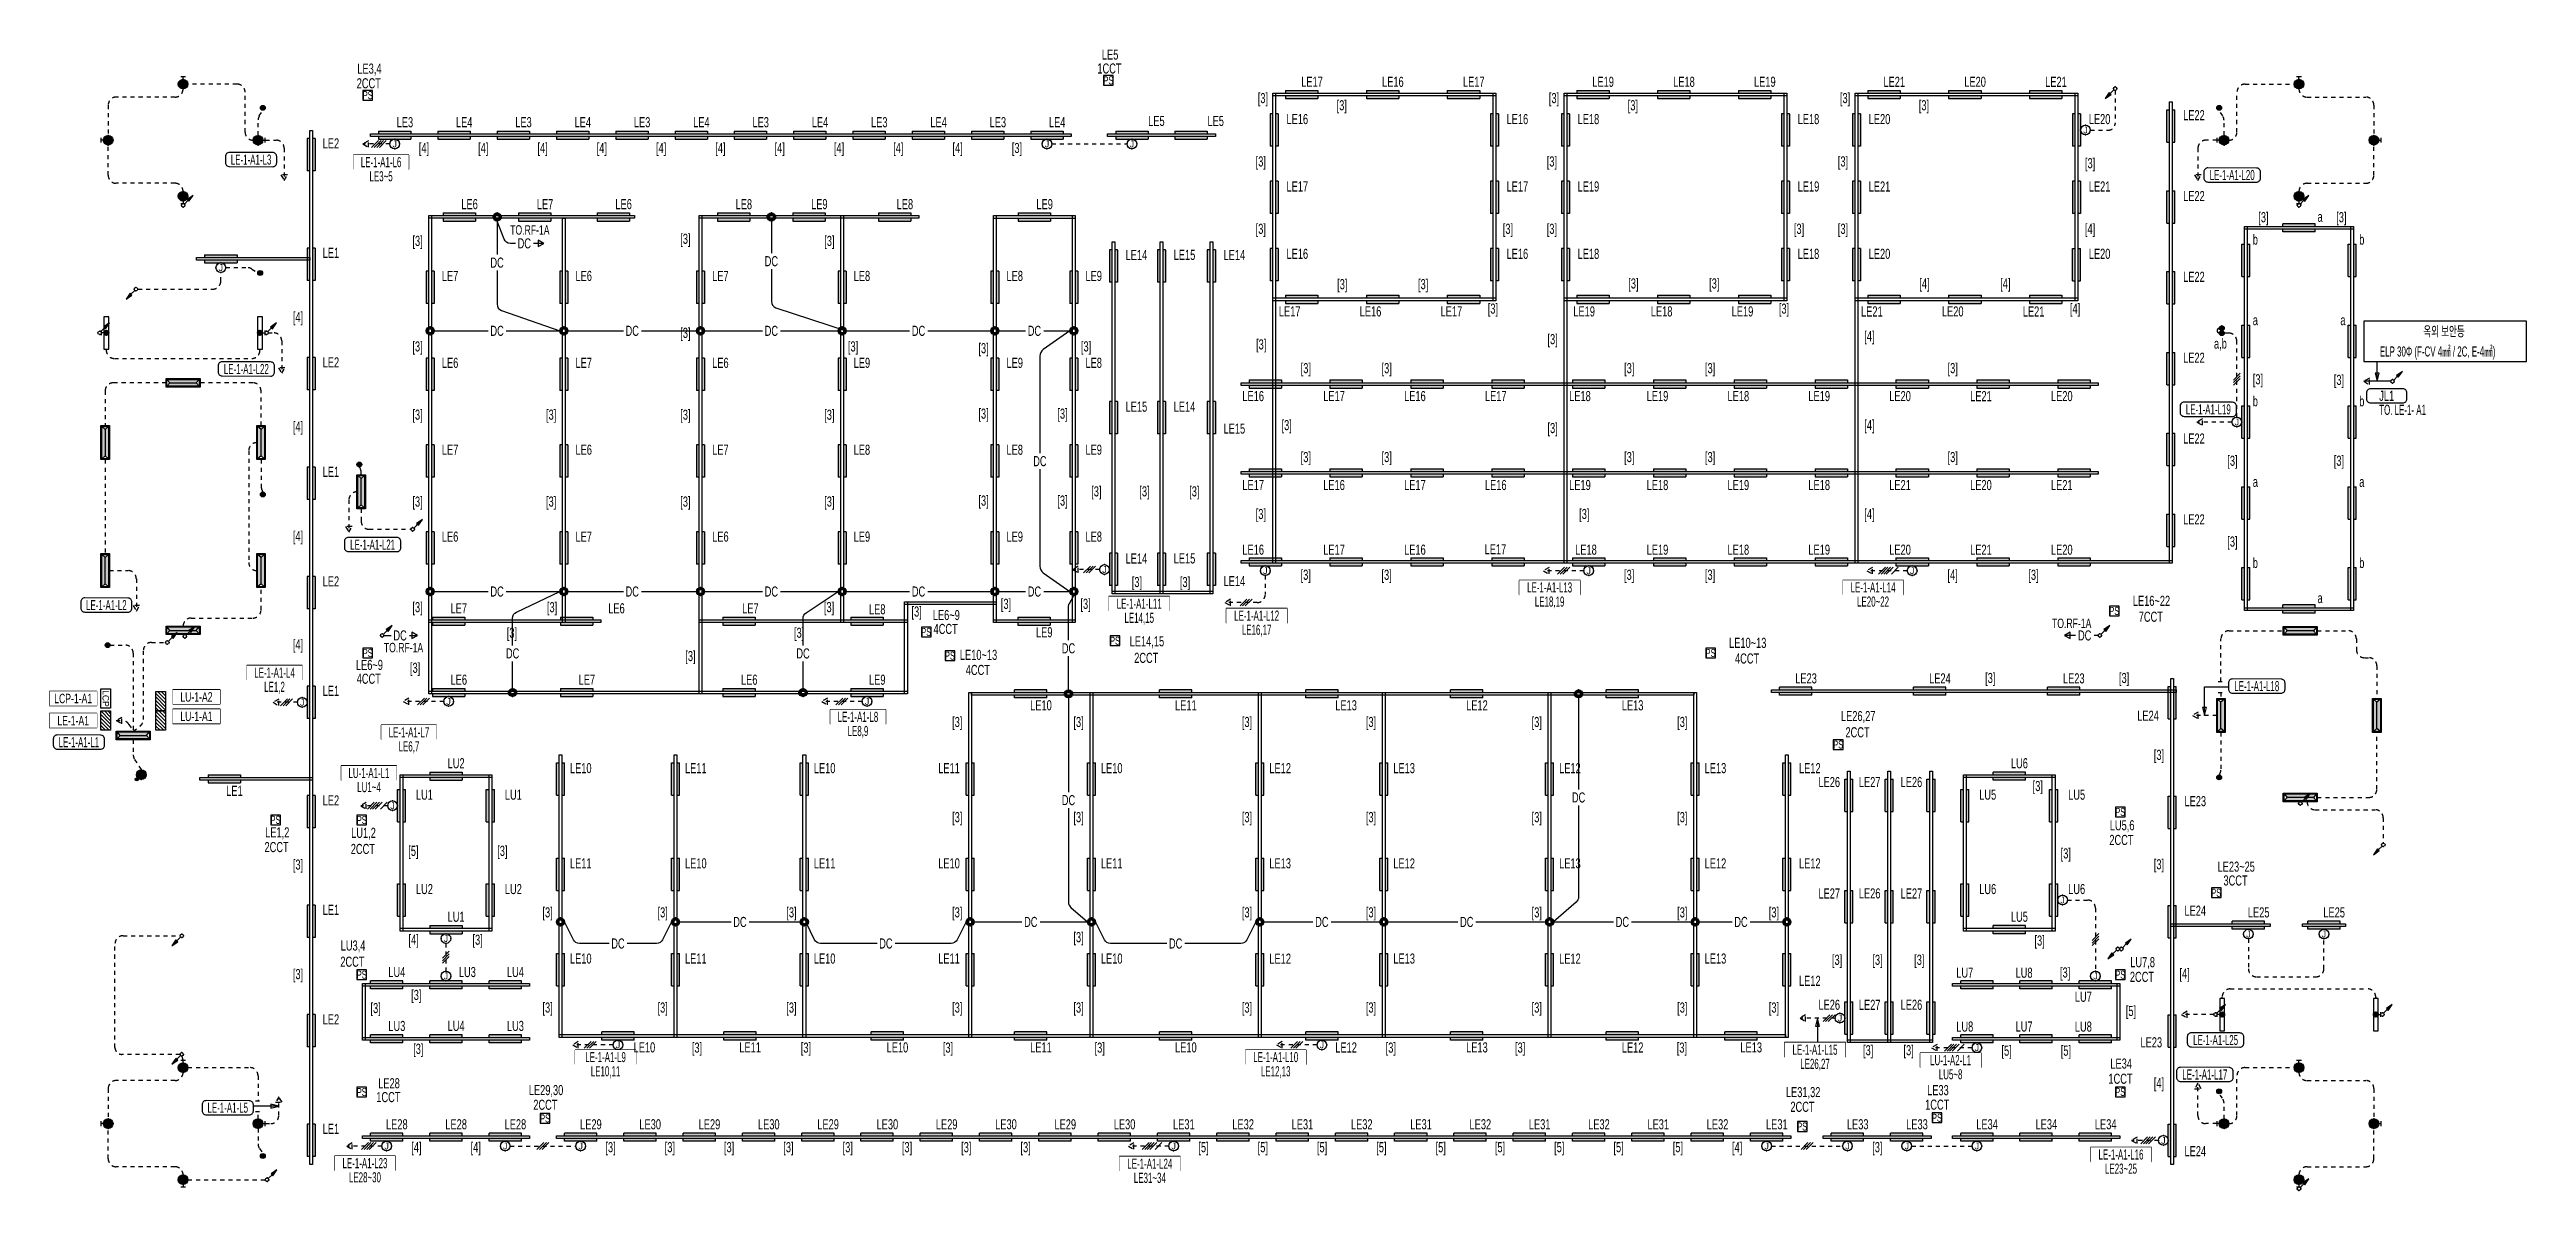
# Model space of a CAD drawing. Header units: millimetres. Extents: x 86947 to 500447, y -530175 to 1059536.
# Drawn here: x 90549 to 182445, y -249025 to -206680 of the extents above; entities that cross this region are included whole.
import ezdxf
from ezdxf.enums import TextEntityAlignment as Align

# ---------------------------------------------------------------- set-up
doc = ezdxf.new("R2010")
doc.units = ezdxf.units.MM
doc.header["$LTSCALE"] = 150
doc.set_wipeout_variables(frame=1)
doc.linetypes.add('D1', pattern=[3, 1, -1, 1])
for name, color, linetype in [('------01 Distribution Panel', 3, 'Continuous'), ('------01 Distribution Panel_UPS_Emgency', 232, 'Continuous'), ('------02 Etc Panel', 3, 'Continuous'), ('------03 Lighting Fixture', 3, 'Continuous'), ('------04 Lighting Switch', 2, 'Continuous'), ('------04 Number of Strands (가닥수)', 1, 'Continuous'), ('-----20 General Symbol', 3, 'Continuous'), ('-----21 Embeded Wire in Ceiling or Wall', 4, 'Continuous'), ('-----23 Concealed or Exposed Wire', 4, 'D1'), ('-----25 Emergency Lighting Embeded Wire in Ceiling or Wall', 1, 'Continuous'), ('-----28 Race Way', 1, 'Continuous'), ('-----29 Indicator', 1, 'Continuous')]:
    doc.layers.add(name, color=color, linetype=linetype)
doc.styles.add('ELEC', font='')
doc.styles.get('ELEC').set_extended_font_data('Dotum')

msp = doc.modelspace()

# ---------------------------------------------------------------- texts
at = {"layer": '------04 Lighting Switch', "style": 'ELEC', "width": 0.7}
for s, p in [('LE5', (129897, -206870)), ('LE3,4', (102417, -207420)), ('1CCT', (129873, -207383)), ('LE16', (140388, -207877)), ('LE19', (148188, -207877)), ('LE18', (151188, -207877)), ('LE19', (154188, -207877)), ('LE20', (161988, -207877)), ('2CCT', (102393, -207933)), ('LE17', (137388, -207877)), ('LE17', (143388, -207877)), ('LE21', (158988, -207877)), ('LE21', (164988, -207877)), ('LE3', (103733, -209378)), ('LE4', (105933, -209378)), ('LE3', (108133, -209378)), ('LE4', (110333, -209378)), ('LE3', (112533, -209378)), ('LE4', (114733, -209378)), ('LE3', (116933, -209378)), ('LE4', (119133, -209378)), ('LE3', (121333, -209378)), ('LE4', (123533, -209378)), ('LE3', (125733, -209378)), ('LE4', (127933, -209378)), ('LE5', (131614, -209332)), ('LE5', (133814, -209332)), ('LE16', (136842, -209262)), ('LE16', (145007, -209262)), ('LE18', (147642, -209262)), ('LE18', (155807, -209262)), ('LE20', (158442, -209262)), ('LE20', (166607, -209262)), ('LE22', (170107, -209115)), ('LE2', (100988, -210161)), ('LE6', (106133, -212418)), ('LE7', (108933, -212418)), ('LE6', (111848, -212418)), ('LE8', (116308, -212418)), ('LE9', (119108, -212418)), ('LE8', (122283, -212418)), ('LE9', (127468, -212419)), ('LE17', (136842, -211762)), ('LE17', (145007, -211762)), ('LE19', (147642, -211762)), ('LE19', (155807, -211762)), ('LE21', (158442, -211762)), ('LE21', (166607, -211762)), ('LE22', (170107, -212115)), ('a', (174789, -212890)), ('LE1', (100988, -214225)), ('LE14', (130872, -214303)), ('LE15', (132657, -214303)), ('LE14', (134507, -214303)), ('LE16', (136842, -214262)), ('LE16', (145007, -214262)), ('LE18', (147642, -214262)), ('LE18', (155807, -214262)), ('LE20', (158442, -214262)), ('LE20', (166607, -214262)), ('b', (172386, -213726)), ('b', (176336, -213726)), ('LE7', (105409, -215082)), ('LE6', (110367, -215082)), ('LE7', (115438, -215082)), ('LE8', (120688, -215082)), ('LE8', (126358, -215082)), ('LE9', (129288, -215082)), ('LE22', (170107, -215115)), ('LE17', (136559, -216399)), ('LE16', (139559, -216399)), ('LE17', (142559, -216399)), ('LE19', (147484, -216399)), ('LE18', (150359, -216399)), ('LE19', (153359, -216399)), ('LE21', (158159, -216399)), ('LE20', (161159, -216399)), ('LE21', (164159, -216399)), ('a', (172386, -216726)), ('a', (175636, -216726)), ('a,b', (171091, -217619)), ('LE2', (100988, -218289)), ('LE6', (105409, -218307)), ('LE7', (110367, -218307)), ('LE6', (115438, -218307)), ('LE9', (120688, -218307)), ('LE9', (126358, -218307)), ('LE8', (129288, -218307)), ('LE22', (170107, -218115)), ('LE16', (135205, -219542)), ('LE17', (138205, -219542)), ('LE16', (141205, -219542)), ('LE17', (144205, -219542)), ('LE18', (147329, -219542)), ('LE19', (150205, -219542)), ('LE18', (153205, -219542)), ('LE19', (156205, -219542)), ('LE20', (159205, -219542)), ('LE21', (162205, -219542)), ('LE20', (165205, -219542)), ('b', (172386, -219726)), ('b', (176336, -219726)), ('LE15', (130872, -219937)), ('LE14', (132657, -219937)), ('LE7', (105409, -221532)), ('LE6', (110367, -221532)), ('LE7', (115438, -221532)), ('LE8', (120688, -221532)), ('LE8', (126358, -221532)), ('LE9', (129288, -221532)), ('LE15', (134507, -220750)), ('LE22', (170107, -221115)), ('LE1', (100988, -222353)), ('LE17', (135205, -222842)), ('LE16', (138205, -222842)), ('LE17', (141205, -222842)), ('LE16', (144205, -222842)), ('LE19', (147329, -222842)), ('LE18', (150205, -222842)), ('LE19', (153205, -222842)), ('LE18', (156205, -222842)), ('LE21', (159205, -222842)), ('LE20', (162205, -222842)), ('LE21', (165205, -222842)), ('a', (172386, -222726)), ('a', (176336, -222726)), ('LE22', (170107, -224115)), ('LE6', (105409, -224757)), ('LE7', (110367, -224757)), ('LE6', (115438, -224757)), ('LE9', (120688, -224757)), ('LE9', (126358, -224757)), ('LE8', (129288, -224757)), ('LE16', (135205, -225242)), ('LE17', (138205, -225242)), ('LE16', (141205, -225242)), ('LE17', (144192, -225226)), ('LE18', (147552, -225242)), ('LE19', (150205, -225242)), ('LE18', (153205, -225242)), ('LE19', (156205, -225242)), ('LE20', (159205, -225242)), ('LE21', (162205, -225242)), ('LE20', (165205, -225242)), ('LE14', (130872, -225570)), ('LE15', (132657, -225570)), ('b', (172386, -225726)), ('b', (176336, -225726)), ('LE2', (100988, -226417)), ('LE14', (134507, -226409)), ('LE16~22', (168533, -227141)), ('a', (174789, -227040)), ('LE7', (105733, -227418)), ('LE6', (111583, -227418)), ('LE7', (116551, -227418)), ('LE8', (121258, -227455)), ('LE6~9', (123820, -227669)), ('7CCT', (168509, -227731)), ('4CCT', (123796, -228183)), ('LE9', (127454, -228307)), ('LE10~13', (153553, -228701)), ('LE6~9', (102417, -229519)), ('LE10~13', (125015, -229147)), ('4CCT', (124990, -229706)), ('2CCT', (131238, -229258)), ('4CCT', (153529, -229280)), ('LE1', (100988, -230481)), ('4CCT', (102393, -230032)), ('LE6', (105733, -230068)), ('LE7', (110483, -230068)), ('LE6', (116508, -230068)), ('LE9', (121258, -230068)), ('LE23', (155717, -230018)), ('LE24', (160683, -230018)), ('LE23', (165650, -230018)), ('LE10', (127332, -231017)), ('LE11', (132707, -231017)), ('LE13', (138652, -231017)), ('LE12', (143507, -231017)), ('LE13', (149282, -231017)), ('LE26,27', (157652, -231449)), ('LE24', (168406, -231402)), ('2CCT', (157627, -232019)), ('LE10', (110257, -233350)), ('LE11', (114526, -233350)), ('LE10', (119305, -233350)), ('LE11', (123921, -233350)), ('LE10', (129956, -233350)), ('LE12', (136206, -233350)), ('LE13', (140806, -233350)), ('LE12', (146956, -233350)), ('LE13', (152356, -233350)), ('LE12', (155857, -233350)), ('LU6', (163633, -233168)), ('LE1', (97408, -234193)), ('LU1', (104457, -234337)), ('LU1', (107757, -234337)), ('LE26', (156577, -233865)), ('LE27', (158077, -233865)), ('LE26', (159627, -233865)), ('LU5', (162457, -234337)), ('LU5', (165757, -234337)), ('LE23', (170157, -234577)), ('2CCT', (98973, -236279)), ('LE1,2', (98997, -235766)), ('2CCT', (102173, -236349)), ('LU1,2', (102197, -235784)), ('2CCT', (167418, -236015)), ('LU5,6', (167443, -235502)), ('LE11', (110257, -236883)), ('LE10', (114526, -236883)), ('LE11', (119305, -236883)), ('LE10', (123921, -236883)), ('LE11', (129956, -236883)), ('LE13', (136206, -236883)), ('LE12', (140806, -236883)), ('LE13', (146956, -236883)), ('LE12', (152356, -236883)), ('LE12', (155857, -236883)), ('LE23~25', (171677, -237006)), ('LU2', (104457, -237837)), ('LU2', (107757, -237837)), ('LE27', (156577, -237999)), ('LE26', (158077, -237999)), ('LE27', (159627, -237999)), ('LU6', (162457, -237837)), ('LU6', (165757, -237837)), ('3CCT', (171652, -237519)), ('LE1', (100988, -238609)), ('LU1', (105633, -238868)), ('LU5', (163633, -238868)), ('LE24', (170157, -238637)), ('LE25', (172510, -238704)), ('LE25', (175310, -238704)), ('LU3,4', (101810, -239966)), ('2CCT', (101785, -240534)), ('LU4', (103433, -240918)), ('LU3', (106051, -240918)), ('LU4', (107833, -240918)), ('LE10', (110257, -240417)), ('LE11', (114526, -240417)), ('LE10', (119305, -240417)), ('LE11', (123921, -240417)), ('LE10', (129956, -240417)), ('LE12', (136206, -240417)), ('LE13', (140806, -240417)), ('LE12', (146956, -240417)), ('LE13', (152356, -240417)), ('LU7', (161605, -240942)), ('LU8', (163805, -240942)), ('LU7,8', (168204, -240583)), ('LE12', (155857, -241243)), ('LU7', (166005, -241837)), ('2CCT', (168179, -241096)), ('LE2', (100988, -242673)), ('LE26', (156577, -242132)), ('LE27', (158077, -242132)), ('LE26', (159627, -242132)), ('LU3', (103433, -242918)), ('LU4', (105633, -242918)), ('LU3', (107833, -242918)), ('LE10', (122007, -243714)), ('LE10', (132707, -243714)), ('LE12', (138652, -243714)), ('LE13', (143507, -243714)), ('LE12', (149282, -243714)), ('LE13', (153682, -243714)), ('LU8', (161605, -242942)), ('LU7', (163805, -242942)), ('LU8', (166005, -242942)), ('LE23', (168526, -243526)), ('LE11', (116542, -243714)), ('LE11', (127332, -243714)), ('LE34', (167409, -244315)), ('LE28', (103144, -245046)), ('LE31,32', (155609, -245406)), ('1CCT', (167384, -244878)), ('1CCT', (103120, -245559)), ('2CCT', (108944, -245844)), ('2CCT', (155584, -245919)), ('1CCT', (160584, -245838)), ('LE1', (100988, -246737)), ('LE28', (103433, -246568)), ('LE28', (105633, -246568)), ('LE28', (107833, -246568)), ('LE29', (110633, -246568)), ('LE30', (112833, -246568)), ('LE29', (115033, -246568)), ('LE30', (117233, -246568)), ('LE29', (119433, -246568)), ('LE30', (121633, -246568)), ('LE29', (123833, -246568)), ('LE30', (126033, -246568)), ('LE29', (128233, -246568)), ('LE30', (130433, -246568)), ('LE31', (132633, -246568)), ('LE32', (134833, -246568)), ('LE31', (137033, -246568)), ('LE32', (139233, -246568)), ('LE31', (141433, -246568)), ('LE32', (143633, -246568)), ('LE31', (145833, -246568)), ('LE32', (148033, -246568)), ('LE31', (150233, -246568)), ('LE32', (152433, -246568)), ('LE31', (154633, -246568)), ('LE33', (157633, -246568)), ('LE33', (159833, -246568)), ('LE34', (162433, -246568)), ('LE34', (164633, -246568)), ('LE34', (166833, -246568)), ('LE24', (170157, -247564))]:
    msp.add_text(s, height=375, dxfattribs=at).set_placement(p, align=Align.MIDDLE)
at = {"layer": '-----25 Emergency Lighting Embeded Wire in Ceiling or Wall', "style": 'ELEC', "width": 0.7}
for p in [(108369, -213376, 0), (165572, -227976), (103682, -228875)]:
    msp.add_text('TO.RF-1A', height=350, dxfattribs=at).set_placement(p, align=Align.MIDDLE_CENTER)
for p in [(108163, -213874), (107153, -214587), (117329, -214536), (107153, -217120), (112168, -217120), (117329, -217120), (122789, -217120), (127089, -217120), (127292, -221957), (107153, -226795), (112168, -226795), (117329, -226795), (122789, -226795), (127089, -226795), (103554, -228425), (128353, -228903), (166054, -228425), (107729, -229091), (118504, -229093), (147278, -234438), (128353, -234537), (116163, -239058), (126953, -239058), (137753, -239058), (143128, -239058), (148903, -239058), (153303, -239058), (111638, -239858), (121578, -239858), (132328, -239858)]:
    msp.add_text('DC', height=375, dxfattribs=at).set_placement(p, align=Align.MIDDLE)
at = {"layer": '-----28 Race Way', "style": 'ELEC', "width": 0.7}
for s, p in [('[3]', (135565, -208529)), ('[3]', (138491, -208796)), ('[3]', (146365, -208529)), ('[3]', (149291, -208796)), ('[3]', (157165, -208529)), ('[3]', (160091, -208796)), ('[4]', (106640, -210381)), ('[4]', (108840, -210381)), ('[4]', (111040, -210381)), ('[4]', (113240, -210381)), ('[4]', (115440, -210381)), ('[4]', (117640, -210381)), ('[4]', (119840, -210381)), ('[4]', (122040, -210381)), ('[4]', (124240, -210381)), ('[3]', (126440, -210381)), ('[3]', (135487, -210881)), ('[3]', (146287, -210881)), ('[3]', (157087, -210881)), ('[3]', (166256, -210947)), ('[3]', (135487, -213381)), ('[3]', (144656, -213381)), ('[3]', (146287, -213381)), ('[3]', (155456, -213381)), ('[3]', (157087, -213381)), ('[4]', (166256, -213381)), ('[3]', (172686, -212950)), ('[3]', (175578, -212950)), ('[3]', (104202, -213829)), ('[3]', (114140, -213751)), ('[3]', (119481, -213829)), ('[3]', (138511, -215436)), ('[3]', (141511, -215436)), ('[3]', (149312, -215409)), ('[3]', (152312, -215409)), ('[4]', (160112, -215409)), ('[4]', (163112, -215409)), ('[4]', (99767, -216657)), ('[3]', (144099, -216343)), ('[3]', (154899, -216343)), ('[4]', (165699, -216343)), ('[3]', (104202, -217746)), ('[3]', (114140, -217242)), ('[3]', (120361, -217746)), ('[3]', (125201, -217812)), ('[3]', (129005, -217746)), ('[3]', (135503, -217670)), ('[3]', (146314, -217476)), ('[4]', (158070, -217365)), ('[3]', (137158, -218552)), ('[3]', (140158, -218552)), ('[3]', (149158, -218552)), ('[3]', (152158, -218552)), ('[3]', (161158, -218552)), ('[3]', (172482, -218966)), ('[3]', (175487, -218988)), ('[4]', (99767, -220721)), ('[3]', (104202, -220279)), ('[3]', (109160, -220279)), ('[3]', (114140, -220279)), ('[3]', (119481, -220279)), ('[3]', (125201, -220242)), ('[3]', (128131, -220242)), ('[3]', (136447, -220665)), ('[3]', (146314, -220776)), ('[4]', (158070, -220665)), ('[3]', (137158, -221852)), ('[3]', (140158, -221852)), ('[3]', (149158, -221852)), ('[3]', (152158, -221852)), ('[3]', (161158, -221852)), ('[3]', (171537, -221988)), ('[3]', (175487, -221988)), ('[3]', (104202, -223504)), ('[3]', (109160, -223504)), ('[3]', (114140, -223504)), ('[3]', (119481, -223504)), ('[3]', (125201, -223467)), ('[3]', (128131, -223467)), ('[3]', (129387, -223125)), ('[3]', (131172, -223125)), ('[3]', (133022, -223125)), ('[3]', (135490, -223965)), ('[3]', (147490, -223965)), ('[4]', (158070, -223965)), ('[4]', (99767, -224785)), ('[3]', (171537, -224988)), ('[3]', (137155, -226221)), ('[3]', (140155, -226221)), ('[3]', (149155, -226221)), ('[3]', (152155, -226221)), ('[4]', (161155, -226221)), ('[3]', (164155, -226221)), ('[3]', (104202, -227421)), ('[3]', (109193, -227426)), ('[3]', (119470, -227421)), ('[3]', (122718, -227584)), ('[3]', (126033, -227299)), ('[3]', (128986, -227299)), ('[4]', (99767, -228806)), ('[3]', (107703, -228373)), ('[3]', (118360, -228373)), ('[3]', (104112, -229673)), ('[3]', (114327, -229237)), ('[3]', (162551, -230051)), ('[3]', (167518, -230051)), ('[3]', (124226, -231684)), ('[3]', (128726, -231684)), ('[3]', (134976, -231684)), ('[3]', (139576, -231684)), ('[3]', (145726, -231684)), ('[3]', (151126, -231684)), ('[3]', (168810, -232906)), ('[3]', (164314, -234061)), ('[3]', (124226, -235217)), ('[3]', (128726, -235217)), ('[3]', (134976, -235217)), ('[3]', (139576, -235217)), ('[3]', (145726, -235217)), ('[3]', (151126, -235217)), ('[3]', (99767, -236977)), ('[5]', (104049, -236467)), ('[3]', (107349, -236467)), ('[3]', (165353, -236562)), ('[3]', (168810, -236966)), ('[3]', (109027, -238750)), ('[3]', (113296, -238750)), ('[3]', (118075, -238750)), ('[3]', (124226, -238750)), ('[3]', (134976, -238750)), ('[3]', (139576, -238750)), ('[3]', (145726, -238750)), ('[3]', (151126, -238750)), ('[3]', (154525, -238750)), ('[4]', (104057, -239765)), ('[3]', (106431, -239765)), ('[3]', (128726, -239671)), ('[3]', (164381, -239796)), ('[3]', (156869, -240510)), ('[3]', (158369, -240510)), ('[3]', (159919, -240510)), ('[3]', (165331, -240980)), ('[3]', (99767, -241041)), ('[3]', (104156, -241815)), ('[4]', (169760, -241026)), ('[3]', (102647, -242301)), ('[3]', (109027, -242283)), ('[3]', (113296, -242283)), ('[3]', (118075, -242283)), ('[3]', (124226, -242283)), ('[3]', (128726, -242283)), ('[3]', (134976, -242283)), ('[3]', (139576, -242283)), ('[3]', (145726, -242283)), ('[3]', (151126, -242283)), ('[3]', (154525, -242283)), ('[5]', (167769, -242409)), ('[3]', (114570, -243770)), ('[3]', (118613, -243770)), ('[3]', (123882, -243770)), ('[3]', (129511, -243770)), ('[3]', (140311, -243770)), ('[3]', (145111, -243770)), ('[3]', (151111, -243770)), ('[3]', (104231, -243815)), ('[3]', (158022, -243867)), ('[5]', (163158, -243884)), ('[5]', (165358, -243884)), ('[4]', (168810, -245086)), ('[4]', (104162, -247465)), ('[4]', (106362, -247465)), ('[3]', (111362, -247465)), ('[3]', (113562, -247465)), ('[3]', (115762, -247465)), ('[3]', (117962, -247465)), ('[3]', (120162, -247465)), ('[3]', (122362, -247465)), ('[3]', (124562, -247465)), ('[3]', (126762, -247465)), ('[5]', (133362, -247465)), ('[5]', (135562, -247465)), ('[5]', (137762, -247465)), ('[5]', (139962, -247465)), ('[5]', (142162, -247465)), ('[5]', (144362, -247465)), ('[5]', (146562, -247465)), ('[5]', (148762, -247465)), ('[5]', (150962, -247465)), ('[4]', (153162, -247465)), ('[3]', (158362, -247465))]:
    msp.add_text(s, height=375, dxfattribs=at).set_placement(p, align=Align.MIDDLE)
at = {"linetype": 'Continuous', "style": 'ELEC'}
for s, width, p in [('LE-1-A1-L3', 0.6, (98026, -210765)), ('LE-1-A1-L20', 0.6, (171527, -211338)), ('LE-1-A1-L22', 0.6, (97850, -218535)), ('JL1', 0.7, (177260, -219535)), ('LE-1-A1-L19', 0.6, (170641, -220034)), ('TO. LE-1- A1', 0.6, (177850, -220051)), ('LE-1-A1-L21', 0.6, (102536, -225051)), ('LE-1-A1-L2', 0.6, (92657, -227297)), ('LE-1-A1-L18', 0.6, (172439, -230306)), ('LE-1-A1-L25', 0.6, (170912, -243440)), ('LE-1-A1-L17', 0.6, (170512, -244719)), ('LE-1-A1-L5', 0.6, (97160, -245955))]:
    msp.add_text(s, height=375, dxfattribs=dict(at, width=width)).set_placement(p, align=Align.MIDDLE)
at = {"linetype": 'Continuous', "style": 'ELEC', "width": 0.6}
for s, p in [('ELP 30Φ (F-CV 4㎟ / 2C, E-4㎟)', (177006, -217886)), ('옥외 보안등 ', (178621, -217136))]:
    msp.add_text(s, height=375, dxfattribs=at).set_placement(p, align=Align.MIDDLE_LEFT)

# ---------------------------------------------------------------- blocks, each defined once
blk = doc.blocks.new('D12')
at = {"linetype": 'Continuous'}
blk.add_lwpolyline([(600, -90), (600, 90), (-600, 90), (-600, -90)], close=True, dxfattribs=at)
blk.add_circle((0, 0), 90, dxfattribs=at)
for p in [(-90, 0), (0, 90), (90, 0), (0, -90)]:
    blk.add_point(p)
blk = doc.blocks.new('E13')
at = {"layer": '------03 Lighting Fixture'}
blk.add_hatch(color=256, dxfattribs=at).paths.add_polyline_path([(-90, 180, 1), (90, 180, 1)])
for p, q in [((90, 0), (-90, 0)), ((0, 90), (0, 0))]:
    blk.add_line(p, q, dxfattribs=at)
blk.add_blockref('D12', (0, 180), dxfattribs=at)
blk = doc.blocks.new('D01')
at = {"linetype": 'Continuous'}
blk.add_circle((0, 0), 150, dxfattribs=at)
for p in [(-150, 0), (0, 150), (150, 0), (0, -150)]:
    blk.add_point(p)
blk = doc.blocks.new('E01')
h = blk.add_hatch(color=256)
edge = h.paths.add_edge_path(flags=17)
edge.add_arc((0, 0), 75, 0, 360)
edge = h.paths.add_edge_path()
edge.add_arc((0, 0), 150, 0, 360)
blk.add_blockref('D01', (0, 0))
at = {"xscale": 0.5, "yscale": 0.5, "zscale": 0.5}
blk.add_blockref('D01', (0, 0), dxfattribs=at)
blk = doc.blocks.new('*U12')
h = blk.add_hatch(color=256)
edge = h.paths.add_edge_path()
edge.add_arc((0, -75), 75, 0, 360)
blk.add_circle((0, -75), 75)
blk = doc.blocks.new('*U15')
blk.add_lwpolyline([(150, 0), (-150, 0), (-150, -300), (150, -300)], close=True)
at = {"style": 'ELEC', "width": 0.6}
blk.add_text('PS', height=250, dxfattribs=at).set_placement((0, -150), align=Align.MIDDLE)
blk = doc.blocks.new('*U13')
h = blk.add_hatch(color=256)
edge = h.paths.add_edge_path()
edge.add_arc((-75, -75), 75, 0, 360)
h = blk.add_hatch(color=256)
edge = h.paths.add_edge_path()
edge.add_arc((75, -75), 75, 0, 360)
for centre in [(-75, -75), (75, -75)]:
    blk.add_circle(centre, 75)
blk.add_arc((0, 0), 75, 0, 180)
blk.add_point((150, -75))
blk = doc.blocks.new('D06')
for p, q in [((-75, 0), (0, 0)), ((0, -75), (0, 75))]:
    blk.add_line(p, q)
at = {"linetype": 'Continuous'}
blk.add_circle((-225, 0), 150, dxfattribs=at)
for p in [(-375, 0), (-225, 150), (-75, 0), (-225, -150)]:
    blk.add_point(p)
blk = doc.blocks.new('E06')
blk.add_hatch(color=256).paths.add_polyline_path([(-75, 0, 1), (-375, 0, 1)])
blk.add_blockref('D06', (0, 0))
blk = doc.blocks.new('E05')
blk.add_hatch(color=256).paths.add_polyline_path([(106, 106), (106, 106, 0.668179), (-150, 0, 1), (150, 0, 0.198912)])
h = blk.add_hatch(color=256)
edge = h.paths.add_edge_path()
edge.add_arc((141, 141), 50, 0, 360)
blk.add_circle((141, 141), 50)
blk.add_blockref('D01', (0, 0))
blk = doc.blocks.new('E17')
h = blk.add_hatch(color=256)
h.paths.add_polyline_path([(600, 100), (-600, 100), (-600, 0), (600, 0)])
h.paths.add_polyline_path([(600, -100), (-600, -100), (-600, -200), (600, -200)])
for p, q in [((-600, 100), (600, 100)), ((-600, 100), (-600, 0)), ((600, 100), (600, 0)), ((600, 100), (600, 0)), ((-600, -100), (-600, -200)), ((-600, -200), (600, -200)), ((600, -100), (600, -200))]:
    blk.add_line(p, q)
blk = doc.blocks.new('벽부 비상등')
h = blk.add_hatch(color=0)
h.dxf.hatch_style = 1
h.paths.add_polyline_path([(0, 488), (-128, 600), (-128, -600), (0, -488)])
h = blk.add_hatch(color=0)
h.dxf.hatch_style = 1
h.paths.add_polyline_path([(128, 600), (0, 488), (0, -488), (128, -600)])
at = {"color": 1}
for p, q in [((-128, 600), (0, 488)), ((0, 488), (128, 600)), ((0, -488), (0, 488)), ((-128, -600), (0, -488)), ((0, -488), (128, -600))]:
    blk.add_line(p, q, dxfattribs=at)
blk.add_lwpolyline([(158, -630), (158, 630), (-158, 630), (-158, -630)], close=True)
blk.add_lwpolyline([(128, -600), (128, 600), (-128, 600), (-128, -600)], close=True, dxfattribs=at)
blk = doc.blocks.new('A02')
h = blk.add_hatch()
h.set_pattern_fill('ANSI31', color=256, scale=25, style=0)
h.set_pattern_definition([(45, (-2000, -19200), (-56.1266, 56.1266), [])])
h.paths.add_polyline_path([(-300, 300), (-300, 0), (300, 0), (300, 300)])
blk.add_lwpolyline([(300, 0), (-300, 0), (-300, 300), (300, 300)], close=True)
blk = doc.blocks.new('A07')
blk.add_lwpolyline([(-300, 0), (-300, 300), (300, 300), (300, 0)], close=True)
at = {"style": 'ELEC'}
blk.add_text('LCP', height=200, dxfattribs=at).set_placement((0, 150), align=Align.MIDDLE)
blk = doc.blocks.new('O01')
blk.add_hatch(color=256).paths.add_polyline_path([(-149, -218), (-218, -149), (-368, -368)])
blk.add_line((-46, -46), (-184, -184))
blk.add_lwpolyline([(-368, -368), (-149, -218), (-218, -149), (-368, -368)])
blk.add_circle((0, 0), 65)
for p in [(-65, 0), (-65, 0), (0, 65), (0, 65), (65, 0), (65, 0), (0, -65), (0, -65)]:
    blk.add_point(p)
blk = doc.blocks.new('O04')
blk.add_circle((0, 0), 150)
for p in [(-150, 0), (0, 150), (150, 0), (0, -150)]:
    blk.add_point(p)
at = {"style": 'ELEC'}
blk.add_text('J', height=214, dxfattribs=at).set_placement((0, 0), align=Align.MIDDLE)
blk = doc.blocks.new('*U44')
at = {"color": 0}
for p, q in [((-186, -106), (26, 106)), ((-106, -106), (106, 106)), ((-26, -106), (186, 106))]:
    blk.add_line(p, q, dxfattribs=at)
blk = doc.blocks.new('O07')
blk.add_lwpolyline([(0, -100), (173, 0), (0, 100)], close=True)
blk = doc.blocks.new('*U46')
at = {"color": 0}
for p, q in [((-306, -106), (-94, 106)), ((-226, -106), (-14, 106)), ((-146, -106), (66, 106)), ((-66, -106), (146, 106)), ((94, -106), (306, 106))]:
    blk.add_line(p, q, dxfattribs=at)
blk = doc.blocks.new('*U47')
at = {"color": 0}
for p, q in [((-226, -106), (-14, 106)), ((-146, -106), (66, 106)), ((-66, -106), (146, 106)), ((14, -106), (226, 106))]:
    blk.add_line(p, q, dxfattribs=at)

# ---------------------------------------------------------------- linework, layer by layer
at = {"layer": '------01 Distribution Panel', "color": 1}
for points in [[(101822, -211122), (103877, -211122), (103877, -210597), (101822, -210597)], [(129849, -227508), (132104, -227508), (132104, -226983), (129849, -226983)], [(145076, -226906), (147331, -226906), (147331, -226381), (145076, -226381)], [(157076, -226906), (159331, -226906), (159331, -226381), (157076, -226381)], [(134206, -227953), (136460, -227953), (136460, -227428), (134206, -227428)], [(97867, -230071), (99922, -230071), (99922, -229546), (97867, -229546)], [(119515, -231710), (121570, -231710), (121570, -231185), (119515, -231185)], [(102857, -232280), (104911, -232280), (104911, -231755), (102857, -231755)], [(101372, -233792), (103427, -233792), (103427, -233267), (101372, -233267)], [(154922, -244064), (157177, -244064), (157177, -243539), (154922, -243539)], [(159953, -244451), (162208, -244451), (162208, -243926), (159953, -243926)], [(101124, -248273), (103379, -248273), (103379, -247748), (101124, -247748)], [(130244, -248294), (132499, -248294), (132499, -247769), (130244, -247769)], [(166275, -247952), (168529, -247952), (168529, -247427), (166275, -247427)]]:
    msp.add_lwpolyline(points, close=True, dxfattribs=at)
at = {"layer": '------01 Distribution Panel', "color": 1, "elevation": 0}
for points in [[(90549, -231847), (92304, -231847), (92304, -231322), (90549, -231322)], [(95121, -231690), (96876, -231690), (96876, -231165), (95121, -231165)], [(110050, -244338), (112305, -244338), (112305, -243813), (110050, -243813)], [(134914, -244338), (137169, -244338), (137169, -243813), (134914, -243813)]]:
    msp.add_lwpolyline(points, close=True, dxfattribs=at)
at = {"layer": '-----21 Embeded Wire in Ceiling or Wall'}
msp.add_line((177408, -218992), (176408, -218992), dxfattribs=at)
at = {"layer": '-----23 Concealed or Exposed Wire'}
for p, q in [((167184, -208195), (167184, -209420)), ((166264, -209670), (166934, -209670))]:
    msp.add_line(p, q, dxfattribs=at)
for points in [[(95504, -208145, -0.414214), (95204, -208445), (93024, -208445, 0.414214), (92724, -208745), (92724, -209865)], [(98104, -210045, -0.414214), (97804, -209745), (97804, -208265, 0.414214), (97504, -207965), (95684, -207965)], [(171404, -210045, 0.414214), (171704, -209745), (171704, -208265, -0.414214), (172004, -207965), (173824, -207965)], [(174004, -208145, 0.414214), (174304, -208445), (176484, -208445, -0.414214), (176784, -208745), (176784, -209865)], [(98284, -209865), (98284, -209306, -0.142226), (98330, -209145), (98464, -208935)], [(171224, -209865), (171224, -209306, 0.142394), (171177, -209145), (171044, -208935)], [(95504, -211945, 0.414214), (95204, -211645), (93024, -211645, -0.414214), (92724, -211345), (92724, -210225)], [(98554, -210045), (98954, -210045, -0.414214), (99254, -210345), (99254, -211545)], [(170954, -210045), (170554, -210045, 0.414214), (170254, -210345), (170254, -211545)], [(174004, -211945, -0.414214), (174304, -211645), (176484, -211645, 0.414214), (176784, -211345), (176784, -210225)], [(93832, -215573), (96604, -215573, 0.414214), (96904, -215273), (96904, -214955)], [(97084, -214775), (97888, -214775, -0.150806), (98057, -214827), (98274, -214975)], [(98664, -217197), (98864, -217197, -0.414214), (99164, -217497), (99164, -218697)], [(171699, -220325), (171699, -217505, 0.414214), (171399, -217205), (171234, -217205)], [(92654, -217795), (92654, -217845, 0.414214), (92954, -218145), (98054, -218145, 0.414214), (98354, -217845), (98354, -217797)], [(94874, -219052), (92911, -219052, 0.414214), (92611, -219352), (92611, -220640)], [(98396, -220640), (98396, -219352, 0.414214), (98096, -219052), (96134, -219052)], [(98239, -221270, 0.414214), (97939, -221570), (97939, -225720, 0.414214), (98239, -226020)], [(98396, -221900), (98396, -222873, 0.091859), (98416, -222981), (98464, -223105)], [(102111, -222465), (102111, -222369, 0.126947), (102074, -222224), (102044, -222170)], [(101954, -223095, 0.414214), (101654, -223395), (101654, -224595)], [(102111, -223725), (102111, -224187, 0.414214), (102411, -224487), (103954, -224487)], [(92769, -226020), (93469, -226020, -0.414214), (93769, -226320), (93769, -227520)], [(95504, -228080, -0.414214), (95804, -227780), (98096, -227780, 0.414214), (98396, -227480), (98396, -226650)], [(135654, -226205), (135654, -226905, -0.414214), (135354, -227205), (134154, -227205)], [(171111, -230139), (171111, -228552, -0.414214), (171411, -228252), (173424, -228252)], [(174684, -228252), (175834, -228252, -0.414214), (176134, -228552), (176134, -228952, 0.414214), (176434, -229252), (176596, -229252, -0.414214), (176896, -229552), (176896, -230765)], [(93025, -231585), (93239, -231585, -0.257627), (93493, -231725), (93654, -231980)], [(93654, -232295), (93654, -232862, 0.144427), (93702, -233025), (93954, -233415)], [(171111, -232025), (171111, -233410, -0.137857), (171067, -233566), (171044, -233605)], [(174684, -234437), (176596, -234437, 0.414214), (176896, -234137), (176896, -232025)], [(174304, -234595, 0.414214), (174604, -234895), (176832, -234895, -0.414214), (177132, -235195), (177132, -236117)], [(165414, -238245), (166154, -238245, -0.414214), (166454, -238545), (166454, -240885)], [(95389, -243973), (93226, -243973, -0.414214), (92976, -243723), (92976, -239873, -0.414214), (93276, -239573), (95376, -239573)], [(172130, -239690), (172130, -240795, 0.414214), (172430, -241095), (174630, -241095, 0.414214), (174930, -240795), (174930, -239690)], [(171154, -241895), (171154, -241845, -0.414214), (171454, -241545), (176554, -241545, -0.414214), (176854, -241845), (176854, -241895)], [(95504, -244645, -0.414214), (95204, -244945), (93024, -244945, 0.414214), (92724, -245245), (92724, -246365)], [(95684, -244465), (97984, -244465, -0.414214), (98284, -244765), (98284, -245695)], [(170954, -246545), (170554, -246545, -0.414214), (170254, -246245), (170254, -245045)], [(171404, -246545, 0.414214), (171704, -246245), (171704, -244765, -0.414214), (172004, -244465), (173824, -244465)], [(174004, -244645, 0.414214), (174304, -244945), (176484, -244945, -0.414214), (176784, -245245), (176784, -246365)], [(98554, -246545), (98754, -246545, 0.414214), (99054, -246245), (99054, -245545)], [(171224, -246365), (171224, -245780, 0.158261), (171166, -245604), (171044, -245435)], [(95504, -248445, 0.414214), (95204, -248145), (93024, -248145, -0.414214), (92724, -247845), (92724, -246725)], [(98284, -246725), (98284, -247300, 0.151757), (98336, -247470), (98464, -247655)], [(174004, -248445, -0.414214), (174304, -248145), (176484, -248145, 0.414214), (176784, -247845), (176784, -246725)]]:
    msp.add_lwpolyline(points, format="xyb", dxfattribs=at)
for points in [[(103174, -210185), (102174, -210185)], [(127734, -210185), (130524, -210185)], [(171519, -220505), (170219, -220505)], [(92611, -221900), (92611, -225390)], [(129509, -225978), (128509, -225978)], [(147474, -226025), (145974, -226025)], [(159474, -226025), (157974, -226025)], [(171011, -230139), (171211, -230139)], [(171011, -230539), (171211, -230539)], [(171111, -230539), (171111, -230765)], [(99744, -230907), (98844, -230907)], [(105174, -230875), (103674, -230875)], [(120699, -230875), (119199, -230875)], [(170954, -231395), (170054, -231395)], [(103094, -234745), (102094, -234745)], [(105254, -239855), (105254, -240885)], [(170844, -242495), (169644, -242495)], [(156794, -242628), (155494, -242628)], [(95454, -244038), (95504, -244195)], [(161874, -243725), (160374, -243725)], [(98184, -245695), (98384, -245695)], [(98184, -246095), (98384, -246095)], [(98284, -246365), (98284, -246095)], [(168794, -247165), (167794, -247165)], [(102874, -247375), (101574, -247375)], [(107634, -247375), (110074, -247375)], [(132074, -247375), (130574, -247375)], [(154434, -247375), (157074, -247375)], [(159634, -247375), (161874, -247375)], [(95684, -248625), (98554, -248625)]]:
    msp.add_lwpolyline(points, dxfattribs=at)
at = {"layer": '-----23 Concealed or Exposed Wire', "elevation": 0}
for points in [[(111458, -243622), (109958, -243622)], [(137573, -243622), (136073, -243622)]]:
    msp.add_lwpolyline(points, dxfattribs=at)
at = {"layer": '-----23 Concealed or Exposed Wire'}
msp.add_arc((166934, -209420, 0), 250, 270, 0, dxfattribs=at)
at = {"layer": '-----25 Emergency Lighting Embeded Wire in Ceiling or Wall'}
for p, q in [((104824, -217120), (106825, -217120)), ((107496, -217120), (109483, -217120)), ((109783, -217120), (111840, -217120)), ((112511, -217120), (114554, -217120)), ((114854, -217120), (117000, -217120)), ((117672, -217120), (119804, -217120)), ((120104, -217120), (122460, -217120)), ((123132, -217120), (125474, -217120)), ((125774, -217120), (126760, -217120)), ((127432, -217120), (128404, -217120)), ((104824, -226795), (106825, -226795)), ((107496, -226795), (109483, -226795)), ((109783, -226795), (111840, -226795)), ((112511, -226795), (114554, -226795)), ((114854, -226795), (117000, -226795)), ((117672, -226795), (119804, -226795)), ((120104, -226795), (122460, -226795)), ((123132, -226795), (125474, -226795)), ((125774, -226795), (126760, -226795)), ((127432, -226795), (128404, -226795)), ((102954, -228425), (103220, -228425)), ((103901, -228425), (104204, -228425)), ((165720, -228425), (165304, -228425)), ((166554, -228425), (166401, -228425)), ((113923, -239058), (115834, -239058)), ((116506, -239058), (118402, -239058)), ((124853, -239058), (126624, -239058)), ((127296, -239058), (129053, -239058)), ((135603, -239058), (137424, -239058)), ((138096, -239058), (139903, -239058)), ((140203, -239058), (142799, -239058)), ((143471, -239058), (146053, -239058)), ((146353, -239058), (148574, -239058)), ((149246, -239058), (151453, -239058)), ((151753, -239058), (152975, -239058)), ((153646, -239058), (154854, -239058))]:
    msp.add_line(p, q, dxfattribs=at)
at = {"layer": '-----25 Emergency Lighting Embeded Wire in Ceiling or Wall', "elevation": 0}
for points in [[(107153, -213045), (107153, -214290)], [(117329, -213045), (117329, -214239)], [(108890, -213874), (108507, -213874)], [(128353, -230445), (128353, -229200)], [(128353, -230745), (128353, -234241)], [(147278, -230745), (147278, -234142)]]:
    msp.add_lwpolyline(points, dxfattribs=at)
for points in [[(107835, -213874), (107645, -213874, -0.310071), (107411, -213714), (107153, -213045)], [(107153, -214883), (107153, -216129, 0.318864), (107321, -216365), (109483, -217120)], [(117329, -214833), (117329, -216027, 0.323988), (117501, -216264), (120104, -217120)], [(128353, -228607), (128353, -227362, -0.131067), (128386, -227237), (128554, -226945)], [(128353, -234834), (128353, -238330, 0.215614), (128437, -238518), (129053, -239058)], [(147278, -234735), (147278, -238132, -0.215614), (147193, -238320), (146353, -239058)]]:
    msp.add_lwpolyline(points, format="xyb", dxfattribs=at)
at = {"layer": '-----25 Emergency Lighting Embeded Wire in Ceiling or Wall'}
for points in [[(128404, -217120), (127419, -217812, 0.244141), (127292, -218058), (127292, -221661)], [(127292, -222254), (127292, -225857, 0.244141), (127419, -226103), (128404, -226795)], [(107729, -228795), (107729, -227788, -0.289314), (107871, -227562), (109483, -226795)], [(118504, -228796), (118504, -227791, -0.251484), (118615, -227582), (119804, -226795)], [(111310, -239858), (110208, -239858, -0.284079), (109984, -239720), (109654, -239058)], [(113623, -239058), (113292, -239720, -0.284079), (113069, -239858), (111981, -239858)], [(121249, -239858), (119157, -239858, -0.284079), (118933, -239720), (118603, -239058)], [(124553, -239058), (124222, -239720, -0.284079), (123998, -239858), (121921, -239858)], [(131999, -239858), (129907, -239858, -0.284079), (129683, -239720), (129353, -239058)], [(135303, -239058), (134972, -239720, -0.284079), (134748, -239858), (132671, -239858)]]:
    msp.add_lwpolyline(points, format="xyb", dxfattribs=at)
for points in [[(107729, -230395), (107729, -229388)], [(118504, -230395), (118504, -229389)]]:
    msp.add_lwpolyline(points, dxfattribs=at)
at = {"layer": '-----28 Race Way', "elevation": 0}
for points in [[(135938, -225745), (135938, -208304), (136038, -208304), (136038, -225745)], [(144204, -208404), (135938, -208404), (135938, -208304), (144204, -208304)], [(144104, -216002), (144104, -208304), (144204, -208304), (144204, -216002)], [(146738, -225745), (146738, -208304), (146838, -208304), (146838, -225745)], [(155004, -208404), (146738, -208404), (146738, -208304), (155004, -208304)], [(154904, -216002), (154904, -208304), (155004, -208304), (155004, -216002)], [(157538, -225745), (157538, -208304), (157638, -208304), (157638, -225745)], [(165804, -208404), (157538, -208404), (157538, -208304), (165804, -208304)], [(165704, -216002), (165704, -208304), (165804, -208304), (165804, -216002)], [(100304, -209687), (100304, -248063), (100204, -248063), (100204, -209687)], [(104624, -230595), (104624, -212845), (104724, -212845), (104724, -230595)], [(109583, -227945), (109583, -212945), (109683, -212945), (109683, -227945)], [(114654, -230595), (114654, -212845), (114754, -212845), (114754, -230595)], [(119904, -227945), (119904, -212845), (120004, -212845), (120004, -227945)], [(125574, -227945), (125574, -212846), (125674, -212846), (125674, -227945)], [(128504, -227945), (128504, -212846), (128604, -212846), (128604, -227945)], [(129969, -226878), (129969, -213812), (130069, -213812), (130069, -226878)], [(131754, -226878), (131754, -213812), (131854, -213812), (131854, -226878)], [(133604, -226878), (133604, -213812), (133704, -213812), (133704, -226878)], [(144204, -216002), (135938, -216002), (135938, -215902), (144204, -215902)], [(155004, -216002), (146738, -216002), (146738, -215902), (155004, -215902)], [(165804, -216002), (157538, -216002), (157538, -215902), (165804, -215902)], [(129969, -226778), (133704, -226778), (133704, -226878), (129969, -226878)], [(122274, -227182), (125674, -227182), (125674, -227282), (122274, -227282)], [(124753, -230545), (124753, -243342), (124653, -243342), (124653, -230545)], [(124753, -230545), (151553, -230545), (151553, -230645), (124753, -230645)], [(129253, -230545), (129253, -243342), (129153, -243342), (129153, -230545)], [(135503, -230545), (135503, -243342), (135403, -243342), (135403, -230545)], [(140103, -230545), (140103, -243342), (140003, -243342), (140003, -230545)], [(146253, -230545), (146253, -243342), (146153, -243342), (146153, -230545)], [(151653, -230545), (151653, -243342), (151553, -243342), (151553, -230545)], [(154437, -230445), (169454, -230445), (169454, -230545), (154437, -230545)], [(169354, -230025), (169354, -248065), (169254, -248065), (169254, -230025)], [(109554, -232858), (109554, -243342), (109454, -243342), (109454, -232858)], [(113823, -232858), (113823, -243342), (113723, -243342), (113723, -232858)], [(118602, -232858), (118602, -243342), (118502, -243342), (118502, -232858)], [(155054, -232858), (155054, -243342), (154954, -243342), (154954, -232858)], [(103554, -233595), (106954, -233595), (106954, -233695), (103554, -233695)], [(103654, -239395), (103554, -239395), (103554, -233595), (103654, -233595)], [(106954, -239395), (106854, -239395), (106854, -233595), (106954, -233595)], [(157354, -243528), (157254, -243528), (157254, -233462), (157354, -233462)], [(158854, -243528), (158754, -243528), (158754, -233462), (158854, -233462)], [(160404, -243528), (160304, -243528), (160304, -233462), (160404, -233462)], [(161554, -233595), (164954, -233595), (164954, -233695), (161554, -233695)], [(161654, -239395), (161554, -239395), (161554, -233595), (161654, -233595)], [(164954, -239395), (164854, -239395), (164854, -233595), (164954, -233595)], [(103554, -239295), (106954, -239295), (106954, -239395), (103554, -239395)], [(161554, -239295), (164954, -239295), (164954, -239395), (161554, -239395)], [(169254, -239130), (172930, -239130), (172930, -239230), (169254, -239230)], [(174130, -239130), (175730, -239130), (175730, -239230), (174130, -239230)], [(102154, -241345), (108354, -241345), (108354, -241445), (102154, -241445)], [(102254, -241345), (102254, -243445), (102154, -243445), (102154, -241345)], [(161154, -241345), (167354, -241345), (167354, -241445), (161154, -241445)], [(167354, -241345), (167354, -243445), (167254, -243445), (167254, -241345)], [(102154, -243345), (108354, -243345), (108354, -243445), (102154, -243445)], [(157254, -243428), (160404, -243428), (160404, -243528), (157254, -243528)], [(161154, -243345), (167354, -243345), (167354, -243445), (161154, -243445)], [(102154, -246995), (108354, -246995), (108354, -247095), (102154, -247095)], [(109354, -246995), (155154, -246995), (155154, -247095), (109354, -247095)], [(156354, -246995), (160354, -246995), (160354, -247095), (156354, -247095)], [(161154, -246995), (167354, -246995), (167354, -247095), (161154, -247095)]]:
    msp.add_lwpolyline(points, close=True, dxfattribs=at)
at = {"layer": '-----28 Race Way'}
for points in [[(169204, -225745), (169204, -208624), (169304, -208624), (169304, -225745)], [(102454, -209805), (128454, -209805), (128454, -209905), (102454, -209905)], [(129804, -209805), (133804, -209805), (133804, -209905), (129804, -209905)], [(104624, -212845), (112254, -212845), (112254, -212945), (104624, -212945)], [(114654, -212845), (122804, -212845), (122804, -212945), (114654, -212945)], [(125574, -212846), (128604, -212846), (128604, -212946), (125574, -212946)], [(176029, -213345), (171979, -213345), (171979, -213245), (176029, -213245)], [(171979, -227495), (171979, -213245), (172079, -213245), (172079, -227495)], [(175929, -227495), (175929, -213245), (176029, -213245), (176029, -227495)], [(96004, -214395), (100204, -214395), (100204, -214495), (96004, -214495)], [(166554, -219145), (134754, -219145), (134754, -219045), (166554, -219045)], [(166554, -222445), (134754, -222445), (134754, -222345), (166554, -222345)], [(169304, -225745), (134754, -225745), (134754, -225645), (169304, -225645)], [(104624, -227845), (111004, -227845), (111004, -227945), (104624, -227945)], [(114654, -227845), (122374, -227845), (122374, -227945), (114654, -227945)], [(122374, -227182), (122374, -230595), (122274, -230595), (122274, -227182)], [(125574, -227845), (128604, -227845), (128604, -227945), (125574, -227945)], [(176029, -227495), (171979, -227495), (171979, -227395), (176029, -227395)], [(104624, -230495), (122374, -230495), (122374, -230595), (104624, -230595)], [(96129, -233695), (100304, -233695), (100304, -233795), (96129, -233795)], [(109454, -243242), (154952, -243242), (154952, -243342), (109454, -243342)]]:
    msp.add_lwpolyline(points, close=True, dxfattribs=at)
at = {"layer": '-----29 Indicator', "color": 1}
for p, q in [((176983, -218692), (176833, -218692)), ((176833, -218692), (176908, -218992)), ((176908, -218992), (176908, -218261)), ((176908, -218992), (176983, -218692)), ((170579, -231095), (170429, -231095)), ((170429, -231095), (170504, -231395)), ((170504, -231395), (170579, -231095)), ((156144, -242628), (156069, -242928)), ((156069, -242928), (156219, -242928)), ((156219, -242928), (156144, -242628)), ((99054, -245895), (98754, -245820)), ((98754, -245820), (98754, -245970)), ((98754, -245970), (99054, -245895))]:
    msp.add_line(p, q, dxfattribs=at)
at = {"layer": '-----29 Indicator'}
for p, q in [((170504, -231395), (170504, -230339)), ((170504, -230339), (171389, -230339)), ((99054, -245895), (98110, -245895))]:
    msp.add_line(p, q, dxfattribs=at)
at = {"layer": '-----29 Indicator', "color": 1}
msp.add_lwpolyline([(176408, -216761), (176408, -218261), (182445, -218261), (182445, -216761)], close=True, dxfattribs=at)
at = {"color": 1, "linetype": 'Continuous'}
for points in [[(97076, -210875, 0.414214), (97226, -211025), (98826, -211030, 0.414214), (98976, -210880), (98976, -210655, 0.414214), (98826, -210505), (97226, -210500, 0.414214), (97076, -210650)], [(170477, -211448, 0.414214), (170627, -211598), (172427, -211603, 0.414214), (172577, -211453), (172577, -211228, 0.414214), (172427, -211078), (170627, -211073, 0.414214), (170477, -211223)], [(96800, -218645, 0.414214), (96950, -218795), (98750, -218800, 0.414214), (98900, -218650), (98900, -218425, 0.414214), (98750, -218275), (96950, -218270, 0.414214), (96800, -218420)], [(169591, -220144, 0.414214), (169741, -220294), (171541, -220299, 0.414214), (171691, -220149), (171691, -219924, 0.414214), (171541, -219774), (169741, -219769, 0.414214), (169591, -219919)], [(101486, -225161, 0.414214), (101636, -225311), (103436, -225316, 0.414214), (103586, -225166), (103586, -224941, 0.414214), (103436, -224791), (101636, -224786, 0.414214), (101486, -224936)], [(91707, -227407, 0.414214), (91857, -227557), (93457, -227562, 0.414214), (93607, -227412), (93607, -227187, 0.414214), (93457, -227037), (91857, -227032, 0.414214), (91707, -227182)], [(171389, -230416, 0.414214), (171539, -230566), (173339, -230571, 0.414214), (173489, -230421), (173489, -230196, 0.414214), (173339, -230046), (171539, -230041, 0.414214), (171389, -230191)], [(169862, -243550, 0.414214), (170012, -243700), (171812, -243705, 0.414214), (171962, -243555), (171962, -243330, 0.414214), (171812, -243180), (170012, -243175, 0.414214), (169862, -243325)], [(169462, -244829, 0.414214), (169612, -244979), (171412, -244984, 0.414214), (171562, -244834), (171562, -244609, 0.414214), (171412, -244459), (169612, -244454, 0.414214), (169462, -244604)], [(96210, -246065, 0.414214), (96360, -246215), (97960, -246220, 0.414214), (98110, -246070), (98110, -245845, 0.414214), (97960, -245695), (96360, -245690, 0.414214), (96210, -245840)]]:
    msp.add_lwpolyline(points, format="xyb", close=True, dxfattribs=at)
at = {"color": 1, "linetype": 'Continuous', "elevation": 0}
msp.add_lwpolyline([(176510, -219647, 0.414214), (176660, -219797), (177860, -219797, 0.414214), (178010, -219647), (178010, -219422, 0.414214), (177860, -219272), (176660, -219272, 0.414214), (176510, -219422)], format="xyb", close=True, dxfattribs=at)

# ---------------------------------------------------------------- block references
at = {"layer": '------01 Distribution Panel', "xscale": 1.2, "yscale": 1.2, "zscale": 1.2, "rotation": 270}
msp.add_blockref('A02', (92454, -231585), dxfattribs=at)
at = {"layer": '------01 Distribution Panel_UPS_Emgency', "xscale": 1.2, "yscale": 1.2, "zscale": 1.2, "rotation": 270}
msp.add_blockref('A02', (94494, -231585), dxfattribs=at)
at = {"layer": '------02 Etc Panel', "xscale": 1.2, "yscale": 1.2, "zscale": 1.2, "rotation": 270}
msp.add_blockref('A07', (92454, -230765), dxfattribs=at)
at = {"layer": '------03 Lighting Fixture', "xscale": 1.2, "yscale": 1.2, "zscale": 1.2}
for name, p, rotation in [('E06', (95504, -207695), 89.99999999999999), ('E06', (174004, -207695), 90), ('E06', (92454, -210045), 180), ('E06', (170954, -210045), 180), ('E06', (95504, -212395), 270), ('E06', (174004, -212395), 270), ('E05', (93954, -233595), 180), ('E06', (95504, -244195), 89.99999999999999), ('E06', (174004, -244195), 89.99999999999999), ('E06', (92454, -246545), 180), ('E06', (170954, -246545), 180), ('E06', (95504, -248895), 270), ('E06', (174004, -248895), 270)]:
    msp.add_blockref(name, p, dxfattribs=dict(at, rotation=rotation))
at = {"layer": '------03 Lighting Fixture', "color": 3}
for p in [(137008, -208304), (140008, -208304), (143008, -208304), (147808, -208304), (150808, -208304), (153808, -208304), (158608, -208304), (161608, -208304), (164608, -208304), (103354, -209805), (105554, -209805), (107754, -209805), (109954, -209805), (112154, -209805), (114354, -209805), (116554, -209805), (118754, -209805), (120954, -209805), (123154, -209805), (125354, -209805), (127554, -209805), (130704, -209805), (132904, -209805), (105753, -212845), (108553, -212845), (111468, -212845), (115929, -212845, 0), (118729, -212845, 0), (121904, -212845), (127089, -212846), (96904, -214395), (137008, -215902), (140008, -215902), (143008, -215902), (147808, -215902), (150808, -215902), (153808, -215902), (158608, -215902), (161608, -215902), (164608, -215902), (135654, -219045), (138654, -219045), (141654, -219045), (144654, -219045), (147654, -219045), (150654, -219045), (153654, -219045), (156654, -219045), (159654, -219045), (162654, -219045), (165654, -219045), (135654, -222345), (138654, -222345), (141654, -222345), (144654, -222345), (147654, -222345), (150654, -222345), (153654, -222345), (156654, -222345), (159654, -222345), (162654, -222345), (165654, -222345), (135654, -225645), (138654, -225645), (141654, -225645), (144654, -225645), (147654, -225645), (150654, -225645), (153654, -225645), (156654, -225645), (159654, -225645), (162654, -225645), (165654, -225645), (105354, -227845), (110104, -227845), (116129, -227845), (120879, -227845), (127074, -227844), (105354, -230495), (110104, -230495), (116129, -230495), (120879, -230495), (97029, -233695), (105254, -233595), (105254, -239295)]:
    msp.add_blockref('E17', p, dxfattribs=at)
for p, rotation in [((136038, -209670), 270), ((144204, -209670), 270), ((146838, -209670), 270), ((155004, -209670), 270), ((157638, -209670), 270), ((165804, -209670), 270), ((169204, -209524), 89.99999999999999), ((100304, -210587), 270), ((136038, -212170), 270), ((144204, -212170), 270), ((146838, -212170), 270), ((155004, -212170), 270), ((157638, -212170), 270), ((165804, -212170), 270), ((169204, -212524), 89.99999999999999), ((174003, -213345), 180), ((100304, -214651), 270), ((130069, -214712), 270), ((131854, -214712), 270), ((133704, -214712), 270), ((136038, -214670), 270), ((144204, -214670), 270), ((146838, -214670), 270), ((155004, -214670), 270), ((157638, -214670), 270), ((165704, -214670), 90), ((171979, -214505), 89.99999999999999), ((175929, -214505), 89.99999999999999), ((104724, -215507), 270), ((109683, -215507), 270), ((114754, -215507), 270), ((120004, -215507), 270), ((125674, -215507), 270), ((128604, -215507), 270), ((169204, -215524), 89.99999999999999), ((171979, -217505), 89.99999999999999), ((175929, -217505), 89.99999999999999), ((100304, -218715), 270), ((104724, -218732), 270), ((109683, -218732), 270), ((114754, -218732), 270), ((120004, -218732), 270), ((125674, -218732), 270), ((128604, -218732), 270), ((169204, -218524), 89.99999999999999), ((130069, -220345), 270), ((131854, -220345), 270), ((133704, -220345), 270), ((171979, -220505), 89.99999999999999), ((175929, -220505), 89.99999999999999), ((104724, -221957), 270), ((109683, -221957), 270), ((114754, -221957), 270), ((120004, -221957), 270), ((125674, -221957), 270), ((128604, -221957), 270), ((169204, -221524), 89.99999999999999), ((100304, -222779), 270), ((171979, -223505), 89.99999999999999), ((175929, -223505), 89.99999999999999), ((169204, -224524), 89.99999999999999), ((104724, -225182), 270), ((109683, -225182), 270), ((114754, -225182), 270), ((120004, -225182), 270), ((125674, -225182), 270), ((128604, -225182), 270), ((130069, -225978), 270), ((131854, -225978), 270), ((133704, -225978), 270), ((171979, -226505), 89.99999999999999), ((175929, -226505), 89.99999999999999), ((100304, -226843), 270), ((174003, -227495), 180), ((100304, -230907), 270), ((126953, -230645), 180), ((132328, -230645), 180), ((137753, -230645), 180), ((143128, -230645), 180), ((148903, -230645), 180), ((155337, -230545), 180), ((160304, -230545), 180), ((165270, -230545), 180), ((169254, -230925), 89.99999999999999), ((109454, -233758), 90), ((113723, -233758), 90), ((118502, -233758), 90), ((124653, -233758), 90), ((129153, -233758), 90), ((135403, -233758), 90), ((140003, -233758), 90), ((146153, -233758), 90), ((151553, -233758), 90), ((154954, -233758), 90), ((103554, -234745), 90), ((106854, -234745), 90), ((157254, -234362), 89.99999999999999), ((158754, -234362), 89.99999999999999), ((160304, -234362), 89.99999999999999), ((161554, -234745), 89.99999999999999), ((163254, -233695), 180), ((164854, -234745), 89.99999999999999), ((100304, -234971), 270), ((169254, -234985), 89.99999999999999), ((109454, -237292), 90), ((113723, -237292), 90), ((118502, -237292), 90), ((124653, -237292), 90), ((129153, -237292), 90), ((135403, -237292), 90), ((140003, -237292), 90), ((146153, -237292), 90), ((151553, -237292), 90), ((154954, -237292), 90), ((103554, -238245), 90), ((106854, -238245), 90), ((157254, -238495), 89.99999999999999), ((158754, -238495), 89.99999999999999), ((160304, -238495), 89.99999999999999), ((161554, -238245), 89.99999999999999), ((164854, -238245), 89.99999999999999), ((100304, -239035), 270), ((169254, -239045), 89.99999999999999), ((163254, -239395), 180), ((172130, -239230), 180), ((174930, -239230), 180), ((109454, -240825), 90), ((113723, -240825), 90), ((118502, -240825), 90), ((124653, -240825), 90), ((129153, -240825), 90), ((135403, -240825), 90), ((140003, -240825), 90), ((146153, -240825), 90), ((151553, -240825), 90), ((154954, -240825), 90), ((103054, -241445), 180), ((105254, -241445), 180), ((107454, -241445), 180), ((162054, -241445), 180), ((164254, -241445), 180), ((166454, -241445), 180), ((100304, -243099), 270), ((157254, -242628), 89.99999999999999), ((158754, -242628), 89.99999999999999), ((160304, -242628), 89.99999999999999), ((169254, -243105), 89.99999999999999), ((103054, -243445), 180), ((105254, -243445), 180), ((107454, -243445), 180), ((111638, -243342), 180), ((116163, -243342), 180), ((121627, -243342), 180), ((126953, -243342), 180), ((132328, -243342), 180), ((137753, -243342), 180), ((143128, -243342), 180), ((148903, -243342), 180), ((153302, -243342), 180), ((162054, -243445), 180), ((164254, -243445), 180), ((166454, -243445), 180), ((100304, -247163), 270), ((103054, -247095), 180), ((105254, -247095), 180), ((107454, -247095), 180), ((110254, -247095), 180), ((112454, -247095), 180), ((114654, -247095), 180), ((116854, -247095), 180), ((119054, -247095), 180), ((121254, -247095), 180), ((123454, -247095), 180), ((125654, -247095), 180), ((127854, -247095), 180), ((130054, -247095), 180), ((132254, -247095), 180), ((134454, -247095), 180), ((136654, -247095), 180), ((138854, -247095), 180), ((141054, -247095), 180), ((143254, -247095), 180), ((145454, -247095), 180), ((147654, -247095), 180), ((149854, -247095), 180), ((152054, -247095), 180), ((154254, -247095), 180), ((157254, -247095), 180), ((159454, -247095), 180), ((162054, -247095), 180), ((164254, -247095), 180), ((166454, -247095), 180), ((169254, -247165), 89.99999999999999)]:
    msp.add_blockref('E17', p, dxfattribs=dict(at, rotation=rotation))
at = {"layer": '------03 Lighting Fixture', "xscale": 1.2, "yscale": 1.2, "zscale": 1.2}
for p in [(98554, -210045), (177054, -210045), (98554, -246545), (177054, -246545)]:
    msp.add_blockref('E06', p, dxfattribs=at)
at = {"layer": '------03 Lighting Fixture'}
for p in [(107153, -212895), (117329, -212895, 0), (104674, -217120), (109633, -217120), (114704, -217120), (119954, -217120), (125624, -217120), (128554, -217120), (104674, -226795), (109633, -226795), (114704, -226795), (119954, -226795), (125624, -226795), (128554, -226795), (107729, -230545), (118504, -230545), (128353, -230595), (147278, -230595), (109504, -239058), (113773, -239058), (118552, -239058), (124703, -239058), (129203, -239058), (135453, -239058), (140053, -239058), (146203, -239058), (151603, -239058), (155004, -239058)]:
    msp.add_blockref('E01', p, dxfattribs=at)
for p, rotation in [((92474, -217195), 270), ((98534, -217197), 89.99999999999999), ((170974, -242495), 270), ((177034, -242495), 89.99999999999999)]:
    msp.add_blockref('E13', p, dxfattribs=dict(at, rotation=rotation))
at = {"layer": '------03 Lighting Fixture', "xscale": -1}
for p, rotation in [((95504, -219052), 270), ((92611, -221270), 180), ((95504, -228237), 270), ((174054, -228252), 90), ((93654, -232137), 270), ((174054, -234437), 90)]:
    msp.add_blockref('벽부 비상등', p, dxfattribs=dict(at, rotation=rotation))
for p in [(98396, -221270), (102111, -223095), (92611, -226020), (98396, -226020), (171111, -231395), (176896, -231395)]:
    msp.add_blockref('벽부 비상등', p, dxfattribs=at)
at = {"layer": '------04 Lighting Switch', "xscale": 1.2, "yscale": 1.2, "zscale": 1.2}
for name, p in [('*U15', (129834, -207645)), ('*U15', (102354, -208195)), ('*U15', (167154, -227335)), ('*U12', (92704, -228695)), ('*U15', (123074, -228115)), ('*U15', (130079, -228440)), ('*U15', (102354, -228895)), ('*U15', (123954, -228995)), ('*U15', (152174, -228895)), ('*U15', (156909, -232295)), ('*U15', (98934, -235090)), ('*U15', (102134, -235095)), ('*U15', (167374, -234795)), ('*U15', (170934, -237795)), ('*U15', (102134, -240835)), ('*U15', (167374, -240835)), ('*U15', (102134, -245190)), ('*U15', (167374, -245185)), ('*U15', (108934, -246170)), ('*U15', (160574, -246145)), ('*U15', (155574, -246470))]:
    msp.add_blockref(name, p, dxfattribs=at)
for name, p, rotation in [('*U12', (98554, -208845), 270), ('*U12', (170954, -208845), 89.99999999999999), ('*U12', (98454, -214975), 270), ('*U13', (171054, -217115), 89.99999999999999), ('*U12', (101954, -222080), 89.99999999999999), ('*U12', (98554, -223195), 270), ('*U12', (170954, -233695), 89.99999999999999), ('*U12', (170954, -245345), 89.99999999999999), ('*U12', (98554, -247745), 270)]:
    msp.add_blockref(name, p, dxfattribs=dict(at, rotation=rotation))
at = {"layer": '------04 Number of Strands (가닥수)', "xscale": -1.2, "yscale": 1.2, "zscale": 1.2, "rotation": 90}
for p in [(171699, -218915), (166454, -239715), (105254, -240370)]:
    msp.add_blockref('*U44', p, dxfattribs=at)
at = {"layer": '------04 Number of Strands (가닥수)', "xscale": 1.2, "yscale": 1.2, "zscale": 1.2}
for p in [(129136, -225978), (104424, -230875), (156571, -242628), (108854, -247375), (155754, -247375)]:
    msp.add_blockref('*U44', p, dxfattribs=at)
at = {"layer": '-----20 General Symbol'}
for p in [(167184, -208130), (93754, -215573), (177132, -236195), (95454, -239573), (167284, -240060), (95454, -243973)]:
    msp.add_blockref('O01', p, dxfattribs=at)
at = {"layer": '-----20 General Symbol', "xscale": 1.2, "yscale": 1.2, "zscale": 1.2}
for p in [(166084, -209670), (103354, -210185), (127554, -210185), (130704, -210185), (96904, -214775), (171699, -220505), (129689, -225978), (135654, -226025), (147654, -226025), (159654, -226025), (99924, -230907), (105354, -230875), (120879, -230875), (103274, -234745), (165234, -238245), (105254, -239675), (172130, -239510), (174930, -239510), (105254, -241065), (166454, -241065), (156974, -242628), (111638, -243622), (137753, -243622), (162054, -243725), (103054, -247375), (107454, -247375), (110254, -247375), (132254, -247375), (154254, -247375), (157254, -247375), (159454, -247375), (162054, -247375), (168974, -247165)]:
    msp.add_blockref('O04', p, dxfattribs=at)
at = {"layer": '-----20 General Symbol', "rotation": 180}
for p in [(95504, -212460), (174004, -212460), (92409, -217195), (98599, -217197), (177473, -218992), (104019, -224487), (94919, -228687), (95569, -228460), (102889, -228425), (166619, -228425), (174054, -234660), (167414, -240060), (170909, -242495), (177099, -242495), (98619, -248625), (174004, -248960)]:
    msp.add_blockref('O01', p, dxfattribs=at)
at = {"layer": '-----23 Concealed or Exposed Wire', "xscale": 1.199999999953434, "yscale": 1.199999999953434, "zscale": 1.199999999953434}
for p, rotation in [((102381, -210185), 180), ((99254, -211337), 270), ((170254, -211337), 270), ((99164, -218490), 270), ((176616, -218992), 180), ((170426, -220505), 180), ((101654, -224387), 270), ((128716, -225978), 180), ((146181, -226025), 180), ((158181, -226025), 180), ((93769, -227312), 270), ((134361, -227205), 180), ((93233, -231585), 180), ((99051, -230907), 180), ((103881, -230875), 180), ((119406, -230875), 180), ((170261, -231395), 180), ((102301, -234745), 180), ((155701, -242628), 180), ((169851, -242495), 180), ((110166, -243622), 180), ((136280, -243622), 180), ((160581, -243725), 180), ((170254, -245253), 89.99999999999999), ((99054, -245753), 89.99999999999999), ((168001, -247165), 180), ((101781, -247375), 180), ((130781, -247375), 180)]:
    msp.add_blockref('O07', p, dxfattribs=dict(at, rotation=rotation))
at = {"layer": '-----25 Emergency Lighting Embeded Wire in Ceiling or Wall', "xscale": 1.199999999953434, "yscale": 1.199999999953434, "zscale": 1.199999999953434}
for p in [(108682, -213874, 0), (103996, -228425)]:
    msp.add_blockref('O07', p, dxfattribs=at)
at = {"layer": '-----25 Emergency Lighting Embeded Wire in Ceiling or Wall', "xscale": 1.199999999953434, "yscale": 1.199999999953434, "zscale": 1.199999999953434, "rotation": 180}
msp.add_blockref('O07', (165511, -228425), dxfattribs=at)

msp.set_redraw_order([(e.dxf.handle, doc.entitydb.next_handle()) for e in msp.query("TEXT MTEXT ATTDEF DIMENSION ARC_DIMENSION")])  # texts and dimensions are drawn at this point

# ---------------------------------------------------------------- next in the draw order: wipeouts: each hides what was drawn before it
at = {"color": 1}
for points in [[(101822, -211122), (103877, -211122), (103877, -210597), (101822, -210597)], [(129849, -227508), (132104, -227508), (132104, -226983), (129849, -226983)], [(145076, -226906), (147331, -226906), (147331, -226381), (145076, -226381)], [(157076, -226906), (159331, -226906), (159331, -226381), (157076, -226381)], [(134206, -227953), (136460, -227953), (136460, -227428), (134206, -227428)], [(97867, -230071), (99922, -230071), (99922, -229546), (97867, -229546)], [(90549, -231847), (92304, -231847), (92304, -231322), (90549, -231322)], [(95121, -231690), (96876, -231690), (96876, -231165), (95121, -231165)], [(119515, -231710), (121570, -231710), (121570, -231185), (119515, -231185)], [(102857, -232280), (104911, -232280), (104911, -231755), (102857, -231755)], [(101372, -233792), (103427, -233792), (103427, -233267), (101372, -233267)], [(110050, -244338), (112305, -244338), (112305, -243813), (110050, -243813)], [(134914, -244338), (137169, -244338), (137169, -243813), (134914, -243813)], [(154922, -244064), (157177, -244064), (157177, -243539), (154922, -243539)], [(159953, -244451), (162208, -244451), (162208, -243926), (159953, -243926)], [(101124, -248273), (103379, -248273), (103379, -247748), (101124, -247748)], [(130244, -248294), (132499, -248294), (132499, -247769), (130244, -247769)], [(166275, -247952), (168529, -247952), (168529, -247427), (166275, -247427)]]:
    msp.add_wipeout(points, dxfattribs=at)

# ---------------------------------------------------------------- next in the draw order: linework, layer by layer
at = {"layer": '------01 Distribution Panel', "color": 1, "elevation": 0}
for points in [[(90549, -231027), (92304, -231027), (92304, -230502), (90549, -230502)], [(95121, -230970), (96876, -230970), (96876, -230445), (95121, -230445)]]:
    msp.add_lwpolyline(points, close=True, dxfattribs=at)
at = {"layer": '-----29 Indicator'}
msp.add_line((156144, -242628), (156144, -243539), dxfattribs=at)
at = {"color": 1, "linetype": 'Continuous'}
msp.add_lwpolyline([(90689, -232495, 0.414214), (90839, -232645), (92439, -232650, 0.414214), (92589, -232500), (92589, -232275, 0.414214), (92439, -232125), (90839, -232120, 0.414214), (90689, -232270)], format="xyb", close=True, dxfattribs=at)

# ---------------------------------------------------------------- next in the draw order: block references
at = {"layer": '------01 Distribution Panel_UPS_Emgency', "xscale": 1.2, "yscale": 1.2, "zscale": 1.2, "rotation": 270}
msp.add_blockref('A02', (94494, -230865), dxfattribs=at)
at = {"layer": '------04 Number of Strands (가닥수)', "xscale": 1.2, "yscale": 1.2, "zscale": 1.2}
for name, p in [('*U47', (102770, -210185)), ('*U44', (146724, -226025)), ('*U46', (158772, -226025)), ('*U44', (134940, -227205)), ('*U44', (119949, -230875)), ('*U44', (110612, -243622)), ('*U44', (136823, -243622)), ('*U46', (161220, -243725)), ('*U47', (168408, -247165)), ('*U47', (102395, -247375)), ('*U46', (131453, -247375))]:
    msp.add_blockref(name, p, dxfattribs=at)

# ---------------------------------------------------------------- next in the draw order: texts
at = {"layer": '-----28 Race Way', "style": 'ELEC', "width": 0.7}
for s, p in [('[4]', (104440, -210381)), ('[3]', (130891, -226490)), ('[3]', (132676, -226490))]:
    msp.add_text(s, height=375, dxfattribs=at).set_placement(p, align=Align.MIDDLE)
at = {"linetype": 'Continuous', "style": 'ELEC', "width": 0.6}
msp.add_text('LE-1-A1-L1', height=375, dxfattribs=at).set_placement((91639, -232385), align=Align.MIDDLE)

# ---------------------------------------------------------------- next in the draw order: wipeouts: each hides what was drawn before it
at = {"color": 1}
for points in [[(101822, -211647), (103877, -211647), (103877, -211122), (101822, -211122)], [(145076, -227431), (147331, -227431), (147331, -226906), (145076, -226906)], [(157076, -227431), (159331, -227431), (159331, -226906), (157076, -226906)], [(129849, -228033), (132104, -228033), (132104, -227508), (129849, -227508)], [(134206, -228478), (136460, -228478), (136460, -227953), (134206, -227953)], [(97867, -230596), (99922, -230596), (99922, -230071), (97867, -230071)], [(102857, -232805), (104911, -232805), (104911, -232280), (102857, -232280)], [(119515, -232235), (121570, -232235), (121570, -231710), (119515, -231710)], [(101372, -234317), (103427, -234317), (103427, -233792), (101372, -233792)], [(110050, -244863), (112305, -244863), (112305, -244338), (110050, -244338)], [(134914, -244863), (137169, -244863), (137169, -244338), (134914, -244338)], [(154922, -244589), (157177, -244589), (157177, -244064), (154922, -244064)], [(159953, -244976), (162208, -244976), (162208, -244451), (159953, -244451)], [(166275, -248477), (168529, -248477), (168529, -247952), (166275, -247952)], [(101124, -248798), (103379, -248798), (103379, -248273), (101124, -248273)], [(130244, -248819), (132499, -248819), (132499, -248294), (130244, -248294)]]:
    msp.add_wipeout(points, dxfattribs=at)

# ---------------------------------------------------------------- next in the draw order: block references
at = {"layer": '------04 Number of Strands (가닥수)', "xscale": 1.2, "yscale": 1.2, "zscale": 1.2}
for name, p in [('*U44', (99342, -230907)), ('*U46', (102711, -234745))]:
    msp.add_blockref(name, p, dxfattribs=at)

# ---------------------------------------------------------------- next in the draw order: texts
at = {"layer": '------04 Lighting Switch', "style": 'ELEC', "width": 0.7}
for s, p in [('LE14,15', (131263, -228677)), ('LU2', (105633, -233168)), ('LE2', (100988, -234545)), ('LE10', (112619, -243714)), ('LE29,30', (108969, -245331)), ('LE33', (160609, -245302))]:
    msp.add_text(s, height=375, dxfattribs=at).set_placement(p, align=Align.MIDDLE)
at = {"layer": '-----28 Race Way', "style": 'ELEC', "width": 0.7}
msp.add_text('[3]', height=375, dxfattribs=at).set_placement((159522, -243867), align=Align.MIDDLE)
at = {"style": 'ELEC', "width": 0.6}
for s, p in [('LE-1-A1-L6', (102849, -210859)), ('LE3~5', (102849, -211384)), ('LE-1-A1-L13', (146203, -226643)), ('LE18,19', (146203, -227168)), ('LE-1-A1-L14', (158203, -226643)), ('LE20~22', (158203, -227168)), ('LE-1-A1-L11', (130977, -227246)), ('LE14,15', (130977, -227771)), ('LE-1-A1-L12', (135333, -227690)), ('LE16,17', (135333, -228215)), ('LE-1-A1-L4', (98895, -229808)), ('LE1,2', (98895, -230333)), ('LE-1-A1-L8', (120542, -231447)), ('LE-1-A1-L7', (103884, -232018)), ('LE6,7', (103884, -232543)), ('LE8,9', (120542, -231972)), ('LU-1-A1-L1', (102400, -233529)), ('LU1~4', (102400, -234054)), ('LE-1-A1-L9', (111178, -244075)), ('LE10,11', (111178, -244600)), ('LE-1-A1-L10', (136042, -244075)), ('LE12,13', (136042, -244600)), ('LE-1-A1-L15', (156049, -243801)), ('LE26,27', (156049, -244326)), ('LU-1-A2-L1', (161080, -244188)), ('LU5~8', (161080, -244713)), ('LE-1-A1-L23', (102251, -248011)), ('LE-1-A1-L24', (131371, -248031)), ('LE-1-A1-L16', (167402, -247690)), ('LE23~25', (167402, -248215)), ('LE28~30', (102251, -248536)), ('LE31~34', (131371, -248556))]:
    msp.add_text(s, height=375, dxfattribs=at).set_placement(p, align=Align.MIDDLE_CENTER)

# ---------------------------------------------------------------- next in the draw order: wipeouts: each hides what was drawn before it
at = {"color": 1}
for points in [[(90549, -231027), (92304, -231027), (92304, -230502), (90549, -230502)], [(95121, -230970), (96876, -230970), (96876, -230445), (95121, -230445)]]:
    msp.add_wipeout(points, dxfattribs=at)

# ---------------------------------------------------------------- next in the draw order: linework, layer by layer
at = {"layer": '-----23 Concealed or Exposed Wire'}
msp.add_lwpolyline([(92794, -228785), (93354, -228785, -0.414214), (93654, -229085), (93654, -231980), (93908, -231790, 0.236592), (94029, -231549), (94029, -228987, -0.414214), (94329, -228687), (94854, -228687)], format="xyb", dxfattribs=at)

# ---------------------------------------------------------------- next in the draw order: texts
at = {"layer": '------01 Distribution Panel', "style": 'ELEC', "width": 0.7}
for s, p in [('LCP-1-A1', (91426, -230765)), ('LE-1-A1', (91426, -231585))]:
    msp.add_text(s, height=350, dxfattribs=at).set_placement(p, align=Align.MIDDLE_CENTER)
at = {"layer": '------01 Distribution Panel_UPS_Emgency', "style": 'ELEC', "width": 0.7}
for s, p in [('LU-1-A2', (95999, -230708)), ('LU-1-A1', (95999, -231428))]:
    msp.add_text(s, height=350, dxfattribs=at).set_placement(p, align=Align.MIDDLE_CENTER)

doc.saveas('drawing.dxf')
